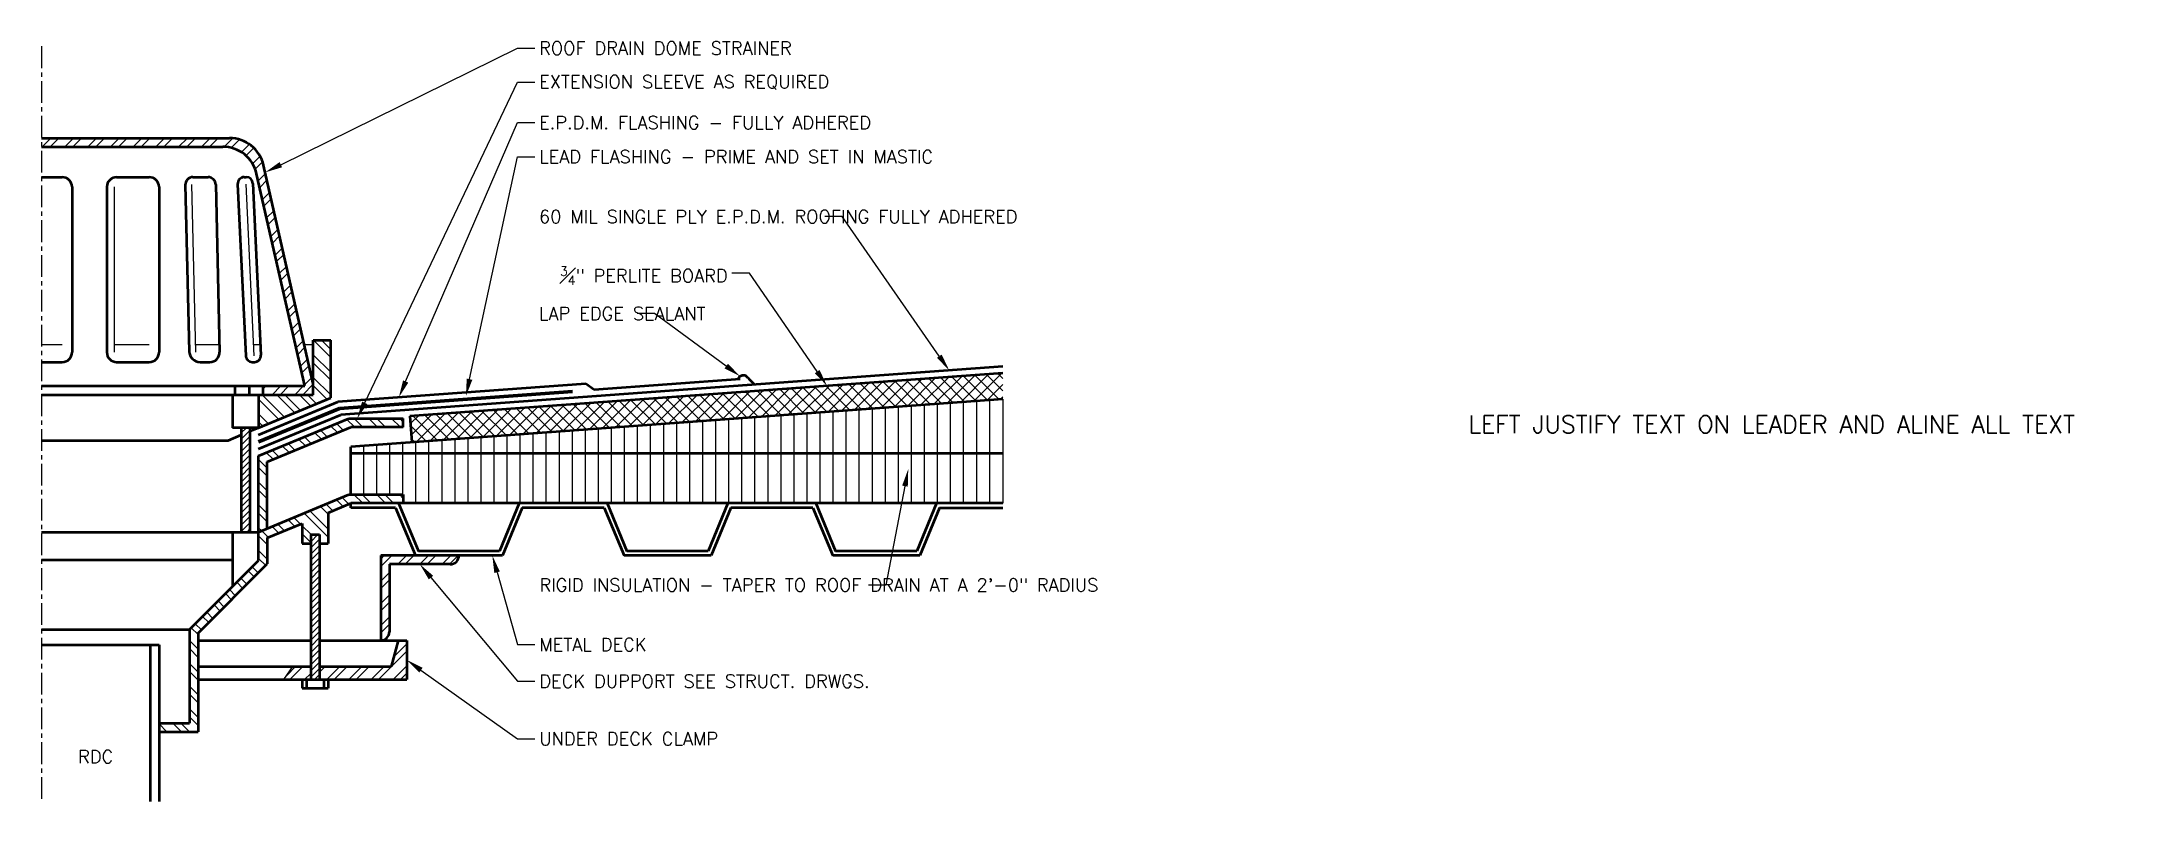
# Model space of a CAD drawing. Header units: inches. Extents: x -2497 to 7494, y -403 to 906.
# Drawn here: x 2475.6 to 2535.4, y -402.6 to -380.7 of the extents above; entities that cross this region are included whole.
import ezdxf
from ezdxf import colors
from ezdxf.entities.mleader import LeaderData, LeaderLine
from ezdxf.math import Vec2, Vec3

# ---------------------------------------------------------------- set-up
doc = ezdxf.new("R2010")
doc.units = ezdxf.units.IN
doc.header["$LTSCALE"] = 0.5
doc.header["$MEASUREMENT"] = 0
doc.linetypes.add('CENTER', pattern=[2, 1.25, -0.25, 0.25, -0.25])
for name, color, linetype, lineweight in [('Annotations', 4, 'Continuous', 25), ('Centerlines', 2, 'CENTER', 25), ('Lead flashing', 7, 'Continuous', 80), ('Objects Thick', 3, 'Continuous', 50), ('Objects Thin', 6, 'Continuous', 25)]:
    doc.layers.add(name, color=color, linetype=linetype, lineweight=lineweight)
doc.styles.add('DF Text 1-8', font='romans.shx', dxfattribs={"height": 0.125})
doc.styles.add('DF Text 3-32', font='romans.shx', dxfattribs={"height": 0.09375})
pattern_1 = [(135, (0, 0), (-0.32703689, -0.32703689), []), (135, (-0.23125, 1e-17), (-0.32703689, -0.32703689), [])]

msp = doc.modelspace()

# ---------------------------------------------------------------- texts
at = {"layer": 'Annotations', "insert": (2476.6599, -401.09257), "char_height": 0.375, "attachment_point": 1, "style": 'DF Text 1-8'}
msp.add_mtext_dynamic_manual_height_columns('RDC', width=1.8309913, gutter_width=2.5, heights=[0], dxfattribs=at)
at = {"layer": 'Objects Thin', "insert": (2516.63799, -391.48034), "char_height": 0.5, "attachment_point": 1, "style": 'DF Text 1-8'}
msp.add_mtext_dynamic_manual_height_columns('LEFT JUSTIFY TEXT ON LEADER AND ALINE ALL TEXT', width=126.7622842, gutter_width=0.625, heights=[0], dxfattribs=at)

# ---------------------------------------------------------------- hatches: boundary and pattern name
at = {"layer": 'Objects Thin'}
h = msp.add_hatch(dxfattribs=at)
h.set_pattern_fill('STEEL', color=256, scale=3.7)
h.set_pattern_definition([(45, (0, 0), (-0.32703689, 0.32703689), []), (45, (0, 0.23125), (-0.32703689, 0.32703689), [])])
h.paths.add_polyline_path([(2481.01671, -383.50235), (2475.61191, -383.50235), (2475.61191, -383.75235), (2480.81785, -383.75235, -0.34921563), (2481.79222, -384.5274), (2483.1807, -390.62735), (2481.97844, -390.62735), (2481.97844, -390.87735), (2483.42284, -390.87735), (2483.42284, -390.56485), (2481.99175, -384.28032, 0.35005544)])
h = msp.add_hatch(dxfattribs=at)
h.set_pattern_fill('STEEL', color=256, scale=3.7, angle=90)
h.set_pattern_definition(pattern_1)
h.paths.add_polyline_path([(2483.42284, -390.87735), (2481.85065, -390.87735), (2481.85065, -391.82682), (2483.92284, -390.96848), (2483.92284, -389.31485), (2483.42284, -389.31485)])
h = msp.add_hatch(dxfattribs=at)
h.set_pattern_fill('ANSI37', color=256, scale=2)
h.paths.add_polyline_path([(2486.19906, -391.49897), (2486.25355, -392.24698), (2503.24879, -391.00892), (2503.24879, -390.25693)])
h = msp.add_hatch(dxfattribs=at)
h.set_pattern_fill('STEEL', color=256, scale=3.7, angle=90)
h.set_pattern_definition(pattern_1)
h.paths.add_polyline_path([(2482.10065, -394.99316), (2483.10065, -394.57894), (2483.10065, -395.15684), (2483.35065, -395.15684), (2483.35065, -394.89881), (2483.60065, -394.89881), (2483.60065, -395.15684), (2483.85065, -395.15684), (2483.85065, -394.26828), (2484.49879, -393.99981), (2486.01156, -393.99981), (2486.01156, -393.74981), (2484.44906, -393.74981), (2481.85065, -394.82611), (2481.85065, -395.63861), (2479.86191, -397.62735), (2479.86191, -400.31485), (2478.98691, -400.31485), (2478.98691, -400.56485), (2480.11191, -400.56485), (2480.11191, -397.7309), (2482.10065, -395.74216)])
h.paths.add_polyline_path([(2481.85065, -394.82611), (2482.10065, -394.72256), (2482.10065, -392.80566), (2484.49879, -391.81231), (2486.01156, -391.81231), (2486.01156, -391.56231), (2484.44906, -391.56231), (2481.85065, -392.63861)])
h = msp.add_hatch(dxfattribs=at)
h.set_pattern_fill('ANSI31', color=256)
h.paths.add_polyline_path([(2481.60065, -391.83087), (2481.35029, -391.83087), (2481.35065, -394.82611), (2481.60065, -394.82611)])
h = msp.add_hatch(dxfattribs=at)
h.set_pattern_fill('ANSI31', color=256)
h.paths.add_polyline_path([(2483.60065, -394.89881), (2483.35065, -394.89881), (2483.35065, -399.06485), (2483.60065, -399.06485)])
h = msp.add_hatch(dxfattribs=at)
h.set_pattern_fill('ANSI32', color=256, scale=1.2)
h.paths.add_polyline_path([(2487.60981, -395.49981), (2485.36191, -395.49981), (2485.36191, -397.93985, 0.41421356), (2485.61191, -397.68985), (2485.61191, -395.74981), (2487.35981, -395.74981, 0.41421356)])
h = msp.add_hatch(dxfattribs=at)
h.set_pattern_fill('ANSI32', color=256, scale=1.2)
h.paths.add_polyline_path([(2486.11191, -399.06485), (2486.11191, -397.93985), (2485.86191, -397.93985), (2485.66095, -398.68985), (2483.60065, -398.68985), (2483.60065, -399.06485)])
h.paths.add_polyline_path([(2483.35065, -399.06485), (2483.35065, -398.68985), (2482.83589, -398.68985), (2482.57331, -399.06485)])

# ---------------------------------------------------------------- linework, layer by layer
at = {"layer": 'Centerlines'}
msp.add_line((2475.61191, -380.8668), (2475.61191, -402.56485), dxfattribs=at)
at = {"layer": 'Lead flashing'}
for p in [(2490.87875, -390.78207), (2481.85065, -392.23271)]:
    msp.add_line(p, (2484.17358, -391.27052), dxfattribs=at)
at = {"layer": 'Objects Thick'}
for p, q in [((2475.61034, -383.50235), (2481.01671, -383.50235)), ((2475.61034, -383.75235), (2480.81785, -383.75235)), ((2483.1807, -390.62735), (2481.79222, -384.5274)), ((2483.42284, -390.56485), (2481.99175, -384.28032)), ((2475.61034, -384.62735), (2476.20566, -384.62735)), ((2476.48691, -384.9086), (2476.48691, -389.6586)), ((2477.48691, -384.9086), (2477.48691, -389.6586)), ((2477.76816, -384.62735), (2478.70566, -384.62735)), ((2478.98691, -384.9086), (2478.98691, -389.6586)), ((2479.74218, -384.85124), (2479.85473, -389.6347)), ((2479.96087, -384.62735), (2480.39849, -384.62735)), ((2480.61718, -384.84095), (2480.73038, -389.65198)), ((2481.24639, -384.82366), (2481.47874, -389.76116)), ((2481.43368, -384.62735), (2481.49625, -384.62735)), ((2481.68354, -384.80603), (2481.9159, -389.74353)), ((2483.42284, -390.87735), (2483.42284, -389.31485)), ((2483.42284, -389.31485), (2483.92284, -389.31485)), ((2483.92284, -390.96848), (2483.92284, -389.31485)), ((2475.61191, -389.93985), (2476.20566, -389.93985)), ((2477.76816, -389.93985), (2478.70566, -389.93985)), ((2480.16714, -389.93985), (2480.44921, -389.93985)), ((2481.66604, -389.93985), (2481.72861, -389.93985)), ((2503.24879, -390.06894), (2484.21738, -391.45533)), ((2503.24879, -390.25693), (2486.19906, -391.49897)), ((2495.69514, -390.4312), (2491.50278, -390.73661)), ((2496.10652, -390.58923), (2496.01527, -390.49137)), ((2475.61191, -390.62735), (2483.1807, -390.62735)), ((2475.61191, -390.87735), (2483.42284, -390.87735)), ((2481.10065, -390.87735), (2481.10065, -391.83087)), ((2481.17428, -390.87735), (2481.17428, -390.62735)), ((2481.57636, -390.62735), (2481.57636, -390.87735)), ((2481.85065, -390.87735), (2481.85065, -391.83087)), ((2481.85065, -391.82682), (2483.92284, -390.96848)), ((2481.85065, -392.02977), (2484.12978, -391.08572)), ((2481.97844, -390.87735), (2481.97844, -390.62735)), ((2491.25959, -390.56633), (2484.12978, -391.08572)), ((2503.24879, -391.00892), (2484.49879, -392.37481)), ((2491.50278, -390.73661), (2491.25959, -390.56633)), ((2481.85065, -392.43566), (2484.21738, -391.45533)), ((2481.85065, -392.63861), (2484.44906, -391.56231)), ((2484.44906, -391.56231), (2486.01156, -391.56231)), ((2486.01156, -391.81231), (2486.01156, -391.56231)), ((2486.19906, -391.49897), (2486.25355, -392.24698)), ((2475.61191, -392.18985), (2480.97421, -392.18985)), ((2480.97421, -392.18985), (2481.35065, -392.03392)), ((2481.85065, -391.83087), (2481.10065, -391.83087)), ((2481.35065, -391.83087), (2481.35065, -394.82611)), ((2481.60065, -391.83087), (2481.60065, -394.82611)), ((2481.60065, -391.93037), (2481.84087, -391.83087)), ((2482.10065, -392.80566), (2484.49879, -391.81231)), ((2486.01156, -391.81231), (2484.49879, -391.81231)), ((2481.85065, -395.63861), (2481.85065, -392.63861)), ((2482.10065, -394.72256), (2482.10065, -392.80566)), ((2484.49879, -393.74981), (2484.49879, -392.37481)), ((2484.49879, -392.56231), (2503.24879, -392.56231)), ((2481.85065, -394.82611), (2484.44906, -393.74981)), ((2483.85065, -394.26828), (2484.49879, -393.99981)), ((2484.44906, -393.74981), (2486.01156, -393.74981)), ((2503.24879, -393.99981), (2484.49879, -393.99981)), ((2484.49879, -394.12481), (2484.49879, -393.99981)), ((2485.87379, -393.99981), (2486.44333, -395.37481)), ((2486.01156, -393.74981), (2486.01156, -393.99981)), ((2489.34583, -393.99981), (2488.77629, -395.37481)), ((2491.87379, -393.99981), (2492.44333, -395.37481)), ((2495.34583, -393.99981), (2494.77629, -395.37481)), ((2497.87379, -393.99981), (2498.44333, -395.37481)), ((2501.34583, -393.99981), (2500.77629, -395.37481)), ((2482.10065, -394.99316), (2483.10065, -394.57894)), ((2483.10065, -394.57894), (2483.10065, -395.15684)), ((2483.85065, -394.26828), (2483.85065, -395.15684)), ((2485.79026, -394.12481), (2484.49879, -394.12481)), ((2485.79026, -394.12481), (2486.35981, -395.49981)), ((2489.42935, -394.12481), (2488.85981, -395.49981)), ((2491.79026, -394.12481), (2489.42935, -394.12481)), ((2491.79026, -394.12481), (2492.35981, -395.49981)), ((2495.42935, -394.12481), (2494.85981, -395.49981)), ((2497.79026, -394.12481), (2495.42935, -394.12481)), ((2497.79026, -394.12481), (2498.35981, -395.49981)), ((2501.42935, -394.12481), (2500.85981, -395.49981)), ((2501.42935, -394.12481), (2503.24879, -394.12481)), ((2475.61191, -394.82611), (2481.85065, -394.82611)), ((2481.10065, -394.82611), (2481.10065, -396.38861)), ((2482.10065, -394.99316), (2482.10065, -395.74216)), ((2483.10065, -395.15684), (2483.35065, -395.15684)), ((2483.35065, -394.89881), (2483.35065, -399.06485)), ((2483.35065, -394.89881), (2483.60065, -394.89881)), ((2483.60065, -394.89881), (2483.60065, -399.06485)), ((2483.60065, -395.15684), (2483.85065, -395.15684)), ((2475.61191, -395.62735), (2481.10065, -395.62735)), ((2479.86191, -397.62735), (2481.85065, -395.63861)), ((2480.11191, -397.7309), (2482.10065, -395.74216)), ((2488.85981, -395.49981), (2485.36191, -395.49981)), ((2485.36191, -395.49981), (2485.36191, -397.93985)), ((2487.35981, -395.74981), (2485.61191, -395.74981)), ((2485.61191, -395.74981), (2485.61191, -397.68985)), ((2488.77629, -395.37481), (2486.44333, -395.37481)), ((2487.60981, -395.49981), (2487.60981, -395.49981)), ((2494.85981, -395.49981), (2492.35981, -395.49981)), ((2494.77629, -395.37481), (2492.44333, -395.37481)), ((2500.85981, -395.49981), (2498.35981, -395.49981)), ((2500.77629, -395.37481), (2498.44333, -395.37481)), ((2475.61191, -397.62735), (2479.86191, -397.62735)), ((2479.86191, -397.62735), (2479.86191, -400.31485)), ((2475.61191, -398.06485), (2478.98691, -398.06485)), ((2478.73691, -398.06485), (2478.73691, -402.56485)), ((2478.98691, -398.06485), (2478.98691, -402.56485)), ((2480.11191, -397.7309), (2480.11191, -400.56485)), ((2480.11191, -397.93985), (2483.35065, -397.93985)), ((2483.60065, -397.93985), (2486.11191, -397.93985)), ((2485.86191, -397.93985), (2485.66095, -398.68985)), ((2486.11191, -397.93985), (2486.11191, -399.06485)), ((2480.11191, -398.68985), (2483.35065, -398.68985)), ((2483.60065, -398.68985), (2485.66095, -398.68985)), ((2480.11191, -399.06485), (2486.11191, -399.06485)), ((2483.10065, -399.06485), (2483.10065, -399.31485)), ((2483.10065, -399.31485), (2483.85065, -399.31485)), ((2483.22565, -399.06485), (2483.22565, -399.31485)), ((2483.72565, -399.06485), (2483.72565, -399.31485)), ((2483.85065, -399.06485), (2483.85065, -399.31485)), ((2478.98691, -400.31485), (2479.86191, -400.31485)), ((2478.98691, -400.56485), (2480.11191, -400.56485))]:
    msp.add_line(p, q, dxfattribs=at)
for centre, radius, start, end in [((2480.81785, -384.75235), 1, 13, 90), ((2481.01671, -384.50235), 1, 12.8284964, 90), ((2476.20566, -384.9086), 0.28125, 0, 90), ((2477.76816, -384.9086), 0.28125, 90, 180), ((2478.70566, -384.9086), 0.28125, 0, 90), ((2479.96087, -384.8461), 0.21875, 90, 181.3478873), ((2480.39849, -384.8461), 0.21875, 1.3478873, 90), ((2481.43368, -384.81485), 0.1875, 90, 182.6942843), ((2481.49625, -384.81485), 0.1875, 2.6942843, 90), ((2476.20566, -389.6586), 0.28125, 270, 0), ((2477.76816, -389.6586), 0.28125, 180, 270), ((2478.70566, -389.6586), 0.28125, 270, 0), ((2480.16714, -389.62735), 0.3125, 181.3478873, 270), ((2480.44921, -389.6586), 0.28125, 270, 1.3478873), ((2481.66604, -389.75235), 0.1875, 182.6942843, 270), ((2481.72861, -389.75235), 0.1875, 270, 2.6942843), ((2487.35981, -395.49981), 0.25, 270, 0), ((2485.36191, -397.68985), 0.25, 270, 0)]:
    msp.add_arc(centre, radius, start, end, dxfattribs=at)
msp.add_spline([(2496.01527, -390.49137), (2495.96864, -390.44142), (2495.91569, -390.38931), (2495.83576, -390.32804), (2495.73326, -390.33592), (2495.65518, -390.39428), (2495.63281, -390.43575)], degree=3, dxfattribs=at)
at = {"layer": 'Objects Thin'}
for p, q in [((2477.69258, -384.9086), (2477.69258, -389.6586)), ((2479.92318, -384.84095), (2480.03638, -389.65198)), ((2481.48264, -384.82366), (2481.715, -389.76116)), ((2475.61191, -389.43985), (2476.20566, -389.43985)), ((2477.69258, -389.43985), (2478.70566, -389.43985)), ((2480.03139, -389.43985), (2480.72539, -389.43985)), ((2481.69988, -389.43985), (2481.90161, -389.43985)), ((2483.16666, -389.43985), (2483.42284, -389.43985)), ((2502.12379, -393.99981), (2502.12379, -391.09087)), ((2502.12379, -393.99981), (2502.12379, -391.09087)), ((2502.49879, -393.99981), (2502.49879, -391.06356)), ((2502.49879, -393.99981), (2502.49879, -391.06356)), ((2502.87379, -393.99981), (2502.87379, -391.03624)), ((2502.87379, -393.99981), (2502.87379, -391.03624)), ((2503.24879, -391.00892), (2503.24879, -393.99981)), ((2493.87379, -393.99981), (2493.87379, -391.69187)), ((2493.87379, -393.99981), (2493.87379, -391.69187)), ((2494.24879, -393.99981), (2494.24879, -391.66455)), ((2494.24879, -393.99981), (2494.24879, -391.66455)), ((2494.62379, -393.99981), (2494.62379, -391.63723)), ((2494.62379, -393.99981), (2494.62379, -391.63723)), ((2494.99879, -393.99981), (2494.99879, -391.60991)), ((2494.99879, -393.99981), (2494.99879, -391.60991)), ((2495.37379, -393.99981), (2495.37379, -391.5826)), ((2495.37379, -393.99981), (2495.37379, -391.5826)), ((2495.74879, -393.99981), (2495.74879, -391.55528)), ((2495.74879, -393.99981), (2495.74879, -391.55528)), ((2496.12379, -393.99981), (2496.12379, -391.52796)), ((2496.12379, -393.99981), (2496.12379, -391.52796)), ((2496.49879, -393.99981), (2496.49879, -391.50064)), ((2496.49879, -393.99981), (2496.49879, -391.50064)), ((2496.87379, -393.99981), (2496.87379, -391.47332)), ((2496.87379, -393.99981), (2496.87379, -391.47332)), ((2497.24879, -393.99981), (2497.24879, -391.44601)), ((2497.24879, -393.99981), (2497.24879, -391.44601)), ((2497.62379, -393.99981), (2497.62379, -391.41869)), ((2497.62379, -393.99981), (2497.62379, -391.41869)), ((2497.99879, -393.99981), (2497.99879, -391.39137)), ((2497.99879, -393.99981), (2497.99879, -391.39137)), ((2498.37379, -393.99981), (2498.37379, -391.36405)), ((2498.37379, -393.99981), (2498.37379, -391.36405)), ((2498.74879, -393.99981), (2498.74879, -391.33673)), ((2498.74879, -393.99981), (2498.74879, -391.33673)), ((2499.12379, -393.99981), (2499.12379, -391.30942)), ((2499.12379, -393.99981), (2499.12379, -391.30942)), ((2499.49879, -393.99981), (2499.49879, -391.2821)), ((2499.49879, -393.99981), (2499.49879, -391.2821)), ((2499.87379, -393.99981), (2499.87379, -391.25478)), ((2499.87379, -393.99981), (2499.87379, -391.25478)), ((2500.24879, -393.99981), (2500.24879, -391.22746)), ((2500.24879, -393.99981), (2500.24879, -391.22746)), ((2500.62379, -393.99981), (2500.62379, -391.20014)), ((2500.62379, -393.99981), (2500.62379, -391.20014)), ((2500.99879, -393.99981), (2500.99879, -391.17283)), ((2500.99879, -393.99981), (2500.99879, -391.17283)), ((2501.37379, -393.99981), (2501.37379, -391.14551)), ((2501.37379, -393.99981), (2501.37379, -391.14551)), ((2501.74879, -393.99981), (2501.74879, -391.11819)), ((2501.74879, -393.99981), (2501.74879, -391.11819)), ((2485.62379, -393.74981), (2485.62379, -392.29286)), ((2485.62379, -393.74981), (2485.62379, -392.29286)), ((2485.99879, -393.74981), (2485.99879, -392.26554)), ((2485.99879, -393.74981), (2485.99879, -392.26554)), ((2486.37379, -393.99981), (2486.37379, -392.23822)), ((2486.37379, -393.99981), (2486.37379, -392.23822)), ((2486.74879, -393.99981), (2486.74879, -392.21091)), ((2486.74879, -393.99981), (2486.74879, -392.21091)), ((2487.12379, -393.99981), (2487.12379, -392.18359)), ((2487.12379, -393.99981), (2487.12379, -392.18359)), ((2487.49879, -393.99981), (2487.49879, -392.15627)), ((2487.49879, -393.99981), (2487.49879, -392.15627)), ((2487.87379, -393.99981), (2487.87379, -392.12895)), ((2487.87379, -393.99981), (2487.87379, -392.12895)), ((2488.24879, -393.99981), (2488.24879, -392.10163)), ((2488.24879, -393.99981), (2488.24879, -392.10163)), ((2488.62379, -393.99981), (2488.62379, -392.07432)), ((2488.62379, -393.99981), (2488.62379, -392.07432)), ((2488.99879, -393.99981), (2488.99879, -392.047)), ((2488.99879, -393.99981), (2488.99879, -392.047)), ((2489.37379, -393.99981), (2489.37379, -392.01968)), ((2489.37379, -393.99981), (2489.37379, -392.01968)), ((2489.74879, -393.99981), (2489.74879, -391.99236)), ((2489.74879, -393.99981), (2489.74879, -391.99236)), ((2490.12379, -393.99981), (2490.12379, -391.96505)), ((2490.12379, -393.99981), (2490.12379, -391.96505)), ((2490.49879, -393.99981), (2490.49879, -391.93773)), ((2490.49879, -393.99981), (2490.49879, -391.93773)), ((2490.87379, -393.99981), (2490.87379, -391.91041)), ((2490.87379, -393.99981), (2490.87379, -391.91041)), ((2491.24879, -393.99981), (2491.24879, -391.88309)), ((2491.24879, -393.99981), (2491.24879, -391.88309)), ((2491.62379, -393.99981), (2491.62379, -391.85577)), ((2491.62379, -393.99981), (2491.62379, -391.85577)), ((2491.99879, -393.99981), (2491.99879, -391.82846)), ((2491.99879, -393.99981), (2491.99879, -391.82846)), ((2492.37379, -393.99981), (2492.37379, -391.80114)), ((2492.37379, -393.99981), (2492.37379, -391.80114)), ((2492.74879, -393.99981), (2492.74879, -391.77382)), ((2492.74879, -393.99981), (2492.74879, -391.77382)), ((2493.12379, -393.99981), (2493.12379, -391.7465)), ((2493.12379, -393.99981), (2493.12379, -391.7465)), ((2493.49879, -393.99981), (2493.49879, -391.71918)), ((2493.49879, -393.99981), (2493.49879, -391.71918)), ((2484.87379, -393.74981), (2484.87379, -392.3475)), ((2484.87379, -393.74981), (2484.87379, -392.3475)), ((2485.24879, -393.74981), (2485.24879, -392.32018)), ((2485.24879, -393.74981), (2485.24879, -392.32018)), ((2482.57331, -399.06485), (2482.83589, -398.68985))]:
    msp.add_line(p, q, dxfattribs=at)

msp.set_redraw_order([(e.dxf.handle, doc.entitydb.next_handle()) for e in msp.query("TEXT MTEXT ATTDEF DIMENSION ARC_DIMENSION")])  # texts and dimensions are drawn at this point

# ---------------------------------------------------------------- leaders
at = {"layer": 'Annotations'}
ml = msp.add_multileader_mtext('Standard', dxfattribs=at)
ml.set_content('ROOF DRAIN DOME STRAINER', color=256, style='DF Text 3-32')
ml.set_leader_properties()
ml.build(insert=Vec2(0, 0))
ml.multileader.update_dxf_attribs({"dogleg_length": 0.125, "arrow_head_size": 0.5, "scale": 4})
ctx = ml.context
ctx.base_point, ctx.scale, ctx.char_height, ctx.arrow_head_size, ctx.landing_gap_size, ctx.plane_origin = Vec3(2489.7915, -380.9193), 4, 0.375, 0.5, 0.125, Vec3(2480.84722, -384.28032)
notes = []
notes.append((ctx, [(0, (1, 1, 0), (2489.2915, -380.9193), (1, 0), 0.5, [(0, [(2482.03939, -384.48953), (2489.2915, -380.9193)], 0, [])])]))
ctx.mtext.insert, ctx.mtext.width, ctx.mtext.flow_direction = Vec3(2489.9165, -380.7318), 8.4349873, 5
ml = msp.add_multileader_mtext('Standard', dxfattribs=at)
ml.set_content('EXTENSION SLEEVE AS REQUIRED', color=256, style='DF Text 3-32')
ml.set_leader_properties()
ml.build(insert=Vec2(0, 0))
ml.multileader.update_dxf_attribs({"dogleg_length": 0.125, "arrow_head_size": 0.5, "scale": 4})
ctx = ml.context
ctx.base_point, ctx.scale, ctx.char_height, ctx.arrow_head_size, ctx.landing_gap_size, ctx.plane_origin = Vec3(2489.7915, -381.90119), 4, 0.375, 0.5, 0.125, Vec3(2483.66916, -391.56231)
notes.append((ctx, [(0, (1, 1, 0), (2489.2915, -381.90119), (1, 0), 0.5, [(0, [(2484.68561, -391.56231), (2489.2915, -381.90119)], 0, [])])]))
ctx.mtext.insert, ctx.mtext.width, ctx.mtext.flow_direction = Vec3(2489.9165, -381.69583), 9.5852133, 5
ml = msp.add_multileader_mtext('Standard', dxfattribs=at)
ml.set_content('E.P.D.M. FLASHING - FULLY ADHERED', color=256, style='DF Text 3-32')
ml.set_leader_properties()
ml.build(insert=Vec2(0, 0))
ml.multileader.update_dxf_attribs({"dogleg_length": 0.125, "arrow_head_size": 0.5, "scale": 4})
ctx = ml.context
ctx.base_point, ctx.scale, ctx.char_height, ctx.arrow_head_size, ctx.landing_gap_size, ctx.plane_origin = Vec3(2489.7915, -383.05842), 4, 0.375, 0.5, 0.125, Vec3(2486.43583, -390.83435)
notes.append((ctx, [(0, (1, 1, 0), (2489.2915, -383.05842), (1, 0), 0.5, [(0, [(2485.88062, -390.95817), (2489.2915, -383.05842)], 0, [])])]))
ctx.mtext.insert, ctx.mtext.width, ctx.mtext.flow_direction = Vec3(2489.9165, -382.87092), 11.3744515, 5
ml = msp.add_multileader_mtext('Standard', dxfattribs=at)
ml.set_content('LEAD FLASHING - PRIME AND SET IN MASTIC', color=256, style='DF Text 3-32')
ml.set_leader_properties()
ml.build(insert=Vec2(0, 0))
ml.multileader.update_dxf_attribs({"dogleg_length": 0.125, "arrow_head_size": 0.5, "scale": 4})
ctx = ml.context
ctx.base_point, ctx.scale, ctx.char_height, ctx.arrow_head_size, ctx.landing_gap_size, ctx.plane_origin = Vec3(2489.7915, -384.03844), 4, 0.375, 0.5, 0.125, Vec3(2488.78983, -390.85086)
notes.append((ctx, [(0, (1, 1, 0), (2489.2915, -384.03844), (1, 0), 0.5, [(0, [(2487.81037, -390.92222)], 0, [])])]))
ctx.mtext.insert, ctx.mtext.width, ctx.mtext.flow_direction = Vec3(2489.9165, -383.85094), 7.4065517, 5
ml = msp.add_multileader_mtext('Standard', dxfattribs=at)
ml.set_content('60 MIL SINGLE PLY E.P.D.M. ROOFING FULLY ADHERED', color=256, style='DF Text 3-32')
ml.set_leader_properties()
ml.build(insert=Vec2(0, 0))
ml.multileader.update_dxf_attribs({"dogleg_length": 0.125, "arrow_head_size": 0.5, "scale": 4})
ctx = ml.context
ctx.base_point, ctx.scale, ctx.char_height, ctx.arrow_head_size, ctx.landing_gap_size, ctx.plane_origin = Vec3(2489.78879, -385.76083), 4, 0.375, 0.5, 0.125, Vec3(2501.70371, -390.10004)
notes.append((ctx, [(0, (1, 1, 0), (2498.62808, -385.76083), (-1, 0), 0.5, [(0, [(2501.70961, -390.18106), (2498.62808, -385.76083)], 0, [])])]))
ctx.mtext.insert, ctx.mtext.width, ctx.mtext.flow_direction = Vec3(2489.91379, -385.57333), 8.2197336, 5
ml = msp.add_multileader_mtext('Standard', dxfattribs=at)
ml.set_content('\\A1;{\\H0.7x;\\S3#4;}" PERLITE BOARD', color=256, style='DF Text 3-32')
ml.set_leader_properties()
ml.build(insert=Vec2(0, 0))
ml.multileader.update_dxf_attribs({"dogleg_length": 0.125, "arrow_head_size": 0.5, "scale": 4})
ctx = ml.context
ctx.base_point, ctx.scale, ctx.char_height, ctx.arrow_head_size, ctx.landing_gap_size, ctx.plane_origin = Vec3(2489.77865, -387.38491), 4, 0.375, 0.5, 0.125, Vec3(2500.81802, -390.70901)
ctx.text_align_type = 2
notes.append((ctx, [(0, (1, 1, 0), (2495.96258, -387.38491), (-1, 0), 0.5, [(0, [(2498.1963, -390.62499)], 0, [])])]))
ctx.mtext.insert, ctx.mtext.alignment, ctx.mtext.flow_direction = Vec3(2495.33758, -387.19741), 3, 5
ml = msp.add_multileader_mtext('Standard', dxfattribs=at)
ml.set_content('LAP EDGE SEALANT', color=256, style='DF Text 3-32')
ml.set_leader_properties()
ml.build(insert=Vec2(0, 0))
ml.multileader.update_dxf_attribs({"dogleg_length": 0.125, "arrow_head_size": 0.5, "scale": 4})
ctx = ml.context
ctx.base_point, ctx.scale, ctx.char_height, ctx.arrow_head_size, ctx.landing_gap_size, ctx.plane_origin = Vec3(2489.78773, -388.54638), 4, 0.375, 0.5, 0.125, Vec3(2494.79497, -390.41261)
notes.append((ctx, [(0, (1, 1, 0), (2493.23416, -388.54638), (-1, 0), 0.5, [(0, [(2495.70054, -390.35229), (2493.23416, -388.54638)], 0, [])])]))
ctx.mtext.insert, ctx.mtext.width, ctx.mtext.flow_direction = Vec3(2489.91273, -388.35888), 2.7511362, 5
ml = msp.add_multileader_mtext('Standard', dxfattribs=at)
ml.set_content('RIGID INSULATION - TAPER TO ROOF DRAIN AT A 2\'-0" RADIUS', color=256, style='DF Text 3-32')
ml.set_leader_properties()
ml.build(insert=Vec2(0, 0))
ml.multileader.update_dxf_attribs({"dogleg_length": 0.125, "arrow_head_size": 0.5, "scale": 4})
ctx = ml.context
ctx.base_point, ctx.scale, ctx.char_height, ctx.arrow_head_size, ctx.landing_gap_size, ctx.plane_origin = Vec3(2489.8006, -396.34692), 4, 0.375, 0.5, 0.125, Vec3(2502.38965, -393.11318)
notes.append((ctx, [(0, (1, 1, 0), (2499.88989, -396.34692), (-1, 0), 0.5, [(0, [(2500.53098, -393.01456), (2499.88989, -396.34692)], 0, [])])]))
ctx.mtext.insert, ctx.mtext.width, ctx.mtext.flow_direction = Vec3(2489.9256, -396.15942), 9.4127673, 5
ml = msp.add_multileader_mtext('Standard', dxfattribs=at)
ml.set_content('{\\C256;DECK DUPPORT SEE STRUCT. DRWGS.}', color=256, style='DF Text 3-32')
ml.set_leader_properties()
ml.build(insert=Vec2(0, 0))
ml.multileader.update_dxf_attribs({"dogleg_length": 0.125, "arrow_head_size": 0.5, "scale": 4})
ctx = ml.context
ctx.base_point, ctx.scale, ctx.char_height, ctx.arrow_head_size, ctx.landing_gap_size, ctx.plane_origin = Vec3(2489.79667, -399.11145), 4, 0.375, 0.5, 0.125, Vec3(2484.72151, -395.06381)
notes.append((ctx, [(0, (1, 1, 0), (2489.29667, -399.11145), (1, 0), 0.5, [(0, [(2486.48586, -395.74981), (2489.29667, -399.11145)], 0, [])])]))
ctx.mtext.insert, ctx.mtext.width, ctx.mtext.flow_direction = Vec3(2489.92167, -398.92395), 5.9791947, 5
ml = msp.add_multileader_mtext('Standard', dxfattribs=at)
ml.set_content('METAL DECK', color=256, style='DF Text 3-32')
ml.set_leader_properties()
ml.build(insert=Vec2(0, 0))
ml.multileader.update_dxf_attribs({"dogleg_length": 0.125, "arrow_head_size": 0.5, "scale": 4})
ctx = ml.context
ctx.base_point, ctx.scale, ctx.char_height, ctx.arrow_head_size, ctx.landing_gap_size, ctx.plane_origin = Vec3(2489.79667, -398.05812), 4, 0.375, 0.5, 0.125, Vec3(2487.38023, -394.12631)
notes.append((ctx, [(0, (1, 1, 0), (2489.29667, -398.05812), (1, 0), 0.5, [(0, [(2488.57074, -395.49981)], 0, [])])]))
ctx.mtext.insert, ctx.mtext.flow_direction = Vec3(2489.92167, -397.87062), 5
ml = msp.add_multileader_mtext('Standard', dxfattribs=at)
ml.set_content('UNDER DECK CLAMP', color=256, style='DF Text 3-32')
ml.set_leader_properties()
ml.build(insert=Vec2(0, 0))
ml.multileader.update_dxf_attribs({"dogleg_length": 0.125, "arrow_head_size": 0.5, "scale": 4})
ctx = ml.context
ctx.base_point, ctx.scale, ctx.char_height, ctx.arrow_head_size, ctx.landing_gap_size, ctx.plane_origin = Vec3(2489.79667, -400.76587), 4, 0.375, 0.5, 0.125, Vec3(2483.55805, -398.52585)
notes.append((ctx, [(0, (1, 1, 0), (2489.29667, -400.76587), (1, 0), 0.5, [(0, [(2486.11191, -398.50235), (2489.29667, -400.76587)], 0, [])])]))
ctx.mtext.insert, ctx.mtext.flow_direction = Vec3(2489.92167, -400.57837), 5
for ctx, leaders in notes:
    for number, flags, end, landing, length, lines in leaders:
        leader = LeaderData()
        leader.index, (leader.has_last_leader_line, leader.has_dogleg_vector, leader.attachment_direction) = number, flags
        leader.last_leader_point, leader.dogleg_vector, leader.dogleg_length = Vec3(end), Vec3(landing), length
        for number, points, colour, breaks in lines:
            line = LeaderLine()
            line.index, line.vertices, line.color, line.breaks = number, Vec3.list(points), colors.encode_raw_color(colour), breaks
            leader.lines.append(line)
        ctx.leaders.append(leader)

doc.saveas('drawing.dxf')
